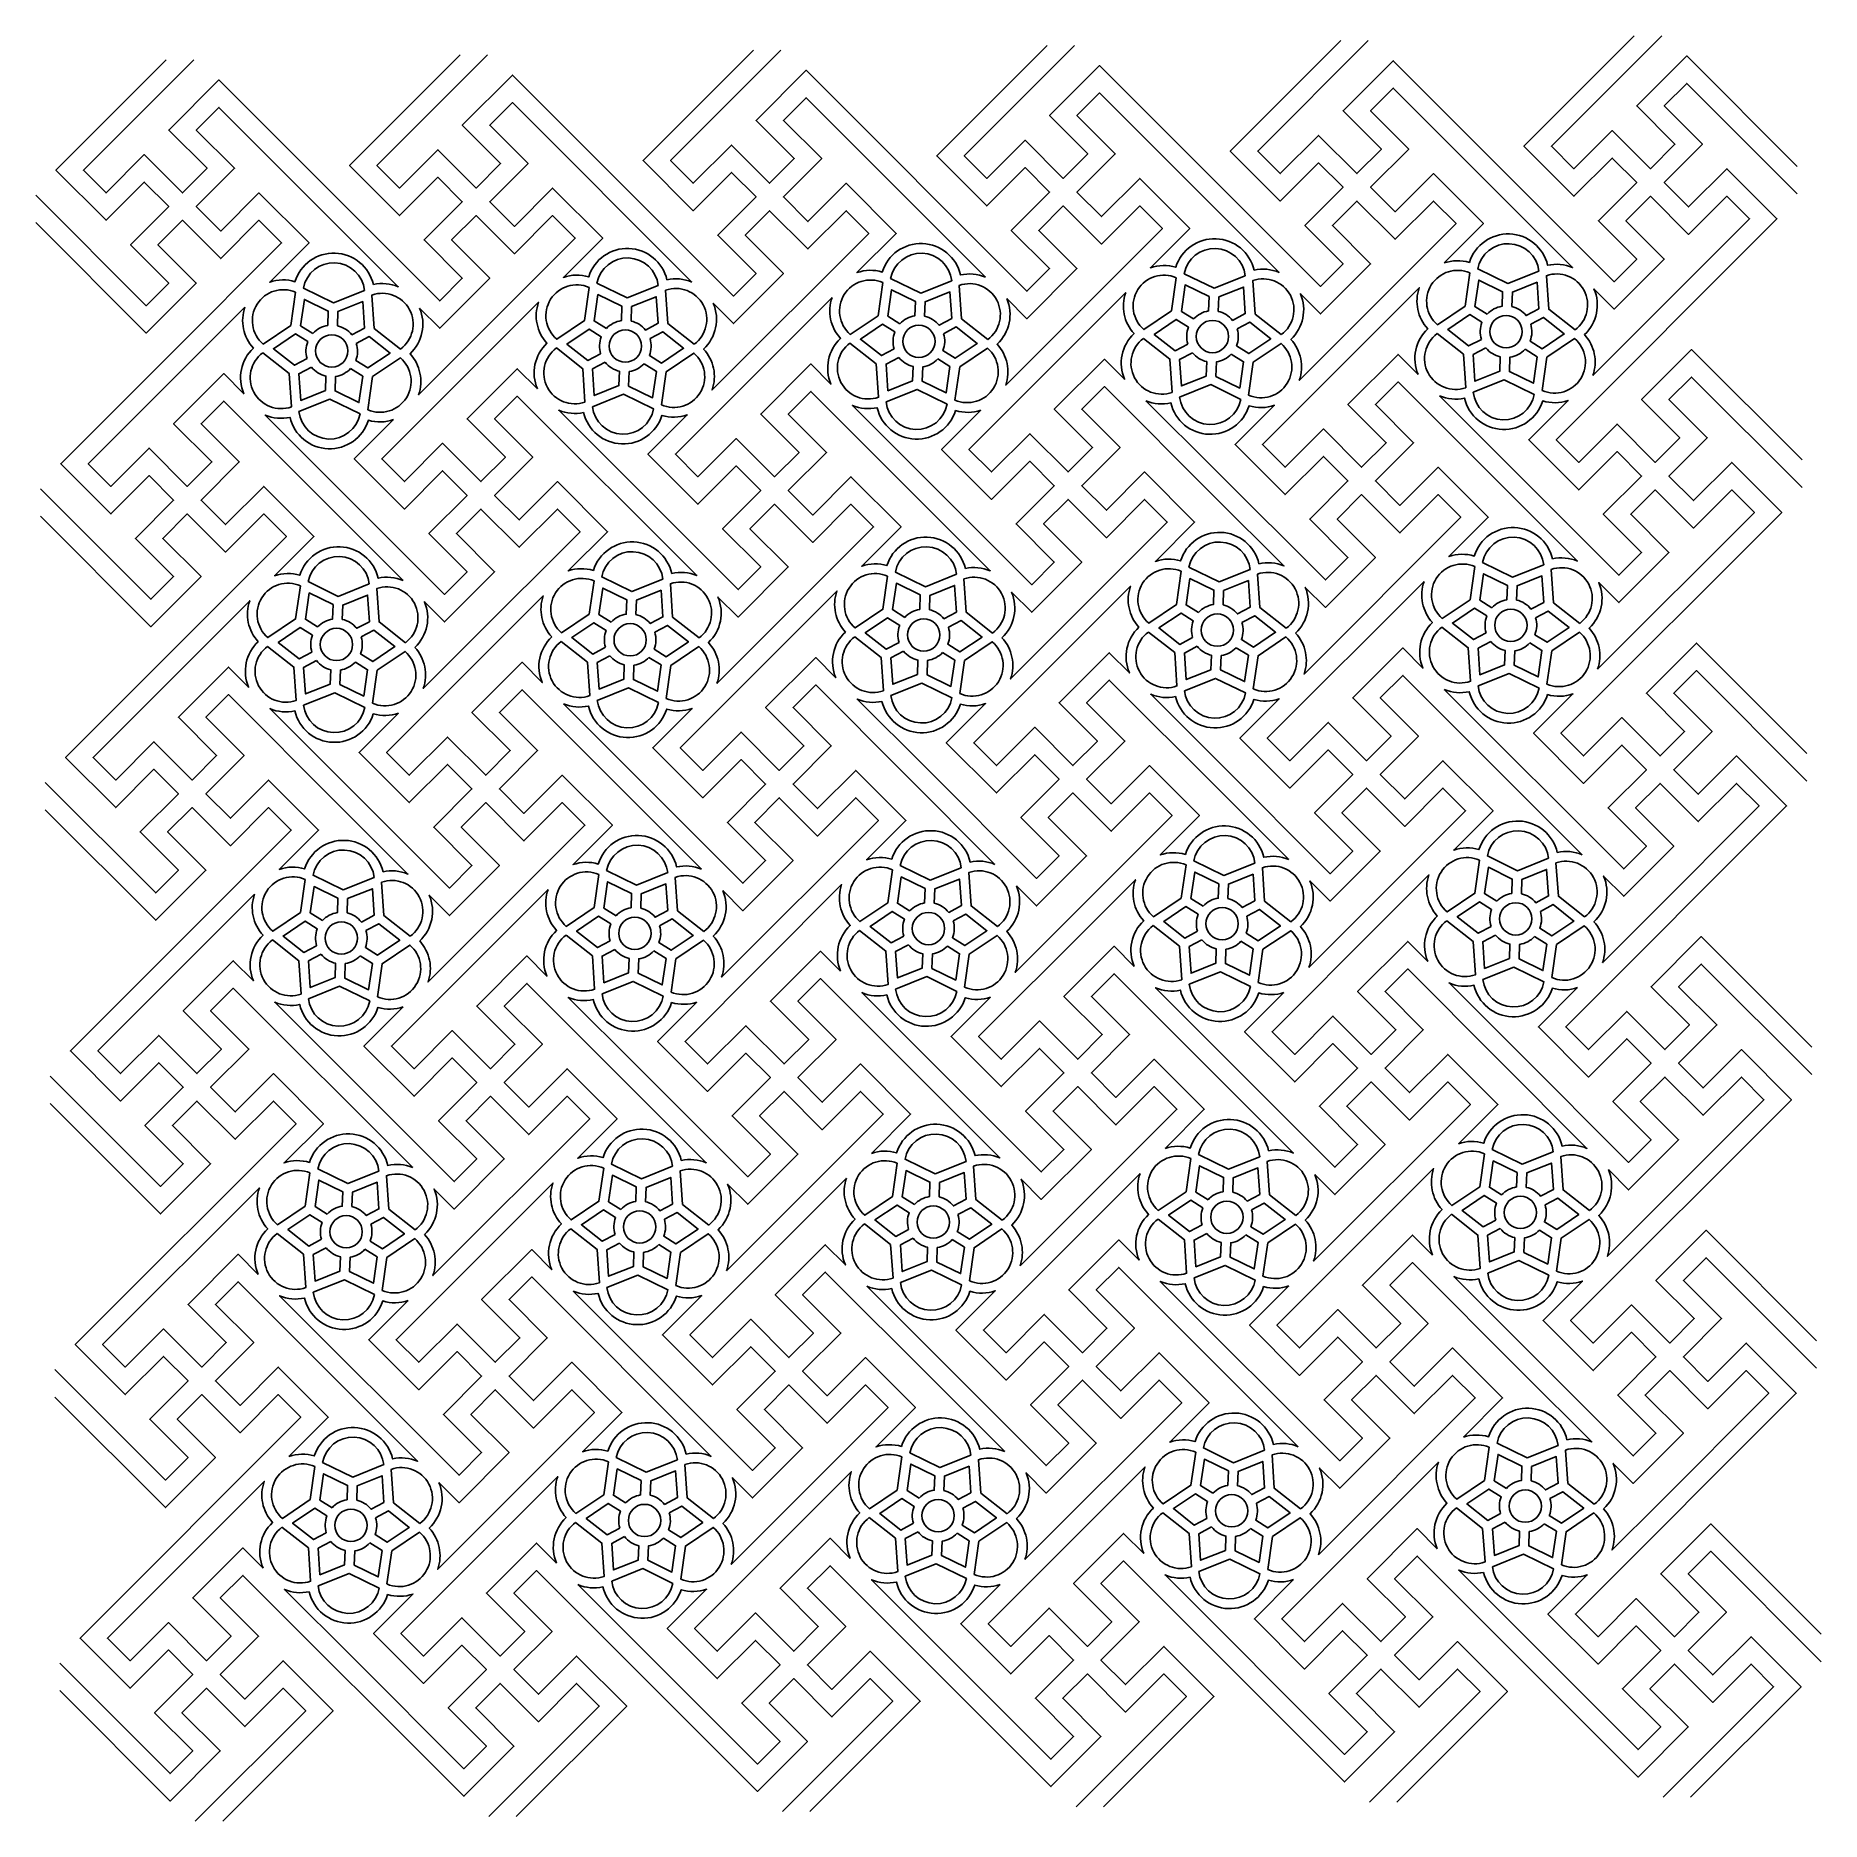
# Model space of a CAD drawing. Extents: x -10 to 131, y 120 to 260.
import ezdxf

# ---------------------------------------------------------------- set-up
doc = ezdxf.new("R2010")
doc.units = 0
doc.layers.add('LAYER_01', color=7, linetype='CONTINUOUS')

msp = doc.modelspace()

# ---------------------------------------------------------------- linework, layer by layer
at = {"layer": 'LAYER_01'}
for points in [[(92.97, 259.82), (84.29, 251.14), (88.22, 247.21), (91.23, 250.21), (93.16, 248.29), (90.15, 245.28), (93.16, 242.27), (91.38, 240.5), (74.02, 257.85), (70.09, 253.92), (73.09, 250.91), (71.16, 248.99), (68.16, 251.99), (65.15, 248.99), (63.38, 250.76), (72.05, 259.44)], [(116.04, 260.2), (107.36, 251.52), (111.3, 247.59), (114.3, 250.59), (116.23, 248.66), (113.22, 245.66), (116.23, 242.65), (114.45, 240.87), (97.09, 258.23), (93.16, 254.3), (96.16, 251.29), (94.24, 249.36), (91.23, 252.37), (88.22, 249.36), (86.45, 251.14), (95.13, 259.82)], [(128.84, 249.93), (120.16, 258.61), (116.23, 254.68), (119.23, 251.67), (117.31, 249.74), (114.3, 252.75), (111.3, 249.74), (109.52, 251.52), (118.2, 260.2)], [(0.68, 258.31), (-8, 249.63), (-4.06, 245.7), (-1.05, 248.7), (0.87, 246.77), (-2.13, 243.77), (0.87, 240.76), (-0.91, 238.98), (-9.58, 247.66)], [(23.76, 258.69), (15.08, 250.01), (19.01, 246.07), (22.02, 249.08), (23.94, 247.15), (20.94, 244.15), (23.94, 241.14), (22.17, 239.36), (4.81, 256.72), (0.87, 252.79), (3.88, 249.78), (1.95, 247.85), (-1.05, 250.86), (-4.06, 247.85), (-5.84, 249.63), (2.84, 258.31)], [(46.83, 259.07), (38.15, 250.39), (42.08, 246.45), (45.09, 249.46), (47.02, 247.53), (44.01, 244.52), (47.02, 241.52), (45.24, 239.74), (36.56, 248.42), (27.88, 257.1), (23.94, 253.16), (26.95, 250.16), (25.02, 248.23), (22.02, 251.24), (19.01, 248.23), (17.23, 250.01), (25.91, 258.69)], [(69.9, 259.44), (61.22, 250.76), (65.15, 246.83), (68.16, 249.84), (70.09, 247.91), (67.08, 244.9), (70.09, 241.9), (68.31, 240.12), (50.95, 257.48), (47.02, 253.54), (50.02, 250.54), (48.09, 248.61), (45.09, 251.61), (42.08, 248.61), (40.3, 250.39), (48.98, 259.07)], [(129.22, 226.86), (120.54, 235.54), (116.61, 231.6), (119.61, 228.6), (117.69, 226.67), (114.68, 229.68), (111.67, 226.67), (109.9, 228.45), (127.25, 245.81), (123.32, 249.74), (120.31, 246.74), (118.39, 248.66), (121.39, 251.67), (118.39, 254.68), (120.16, 256.45), (128.84, 247.78)], [(-9.58, 245.51), (-0.91, 236.83), (3.03, 240.76), (0.02, 243.77), (1.95, 245.7), (4.96, 242.69), (7.96, 245.7), (9.74, 243.92), (1.06, 235.24), (-7.62, 226.56), (-3.68, 222.62), (-0.68, 225.63), (1.25, 223.7), (-1.75, 220.7), (1.25, 217.69), (-0.53, 215.91), (-9.21, 224.59)], [(129.6, 203.79), (120.92, 212.47), (116.99, 208.53), (119.99, 205.53), (118.06, 203.6), (115.06, 206.61), (112.05, 203.6), (110.27, 205.38), (127.63, 222.74), (123.7, 226.67), (120.69, 223.67), (118.76, 225.59), (121.77, 228.6), (118.76, 231.6), (120.54, 233.38), (129.22, 224.7)], [(-9.21, 222.44), (-0.53, 213.76), (3.41, 217.69), (0.4, 220.7), (2.33, 222.62), (5.34, 219.62), (8.34, 222.62), (10.12, 220.85), (-7.24, 203.49), (-3.3, 199.55), (-0.3, 202.56), (1.63, 200.63), (-1.38, 197.63), (1.63, 194.62), (-0.15, 192.84), (-8.83, 201.52)], [(129.98, 180.72), (121.3, 189.4), (117.36, 185.46), (120.37, 182.46), (118.44, 180.53), (115.44, 183.53), (112.43, 180.53), (110.65, 182.31), (128.01, 199.67), (124.08, 203.6), (121.07, 200.59), (119.14, 202.52), (122.15, 205.53), (119.14, 208.53), (120.92, 210.31), (129.6, 201.63)], [(-8.83, 199.36), (-0.15, 190.69), (3.79, 194.62), (0.78, 197.63), (2.71, 199.55), (5.71, 196.55), (8.72, 199.55), (10.5, 197.78), (1.82, 189.1), (-6.86, 180.42), (-2.93, 176.48), (0.08, 179.49), (2.01, 177.56), (-1, 174.55), (2.01, 171.55), (0.23, 169.77), (-8.45, 178.45)], [(130.36, 157.65), (121.68, 166.33), (117.74, 162.39), (120.75, 159.39), (118.82, 157.46), (115.81, 160.46), (112.81, 157.46), (111.03, 159.24), (128.39, 176.59), (124.45, 180.53), (121.45, 177.52), (119.52, 179.45), (122.53, 182.46), (119.52, 185.46), (121.3, 187.24), (129.98, 178.56)], [(-8.45, 176.29), (0.23, 167.61), (4.16, 171.55), (1.16, 174.55), (3.09, 176.48), (6.09, 173.48), (9.1, 176.48), (10.88, 174.7), (-6.48, 157.35), (-2.55, 153.41), (0.46, 156.42), (2.39, 154.49), (-0.62, 151.48), (2.39, 148.48), (0.61, 146.7), (-8.07, 155.38)], [(130.73, 134.58), (122.05, 143.25), (118.12, 139.32), (121.12, 136.31), (119.2, 134.39), (116.19, 137.39), (113.19, 134.39), (111.41, 136.16), (128.77, 153.52), (124.83, 157.46), (121.83, 154.45), (119.9, 156.38), (122.9, 159.39), (119.9, 162.39), (121.68, 164.17), (130.36, 155.49)], [(-8.07, 153.22), (0.61, 144.54), (4.54, 148.48), (1.54, 151.48), (3.46, 153.41), (6.47, 150.41), (9.47, 153.41), (11.25, 151.63), (-6.1, 134.27), (-2.17, 130.34), (0.84, 133.35), (2.76, 131.42), (-0.24, 128.41), (2.76, 125.41), (0.98, 123.63), (-7.69, 132.31)], [(74.32, 121.02), (83, 129.7), (79.07, 133.63), (76.06, 130.62), (74.13, 132.55), (77.14, 135.56), (74.13, 138.56), (75.91, 140.34), (93.27, 122.98), (97.2, 126.92), (94.2, 129.92), (96.13, 131.85), (99.13, 128.85), (102.14, 131.85), (103.92, 130.07), (95.24, 121.39)], [(97.39, 121.39), (106.07, 130.07), (102.14, 134.01), (99.13, 131), (97.2, 132.93), (100.21, 135.94), (97.2, 138.94), (98.98, 140.72), (116.34, 123.36), (120.28, 127.3), (117.27, 130.3), (119.2, 132.23), (122.2, 129.22), (125.21, 132.23), (126.99, 130.45), (118.31, 121.77)], [(120.46, 121.77), (129.14, 130.45), (125.21, 134.39), (122.2, 131.38), (120.28, 133.31), (123.28, 136.31), (120.28, 139.32), (122.05, 141.1), (130.73, 132.42)], [(5.11, 119.88), (13.79, 128.56), (9.85, 132.5), (6.85, 129.49), (4.92, 131.42), (7.93, 134.42), (4.92, 137.43), (6.7, 139.21), (24.06, 121.85), (27.99, 125.78), (24.99, 128.79), (26.91, 130.72), (29.92, 127.71), (32.92, 130.72), (34.7, 128.94), (26.02, 120.26)], [(28.18, 120.26), (36.86, 128.94), (32.92, 132.87), (29.92, 129.87), (27.99, 131.8), (31, 134.8), (27.99, 137.81), (29.77, 139.59), (47.13, 122.23), (51.06, 126.16), (48.06, 129.17), (49.98, 131.1), (52.99, 128.09), (56, 131.1), (57.77, 129.32), (49.09, 120.64)], [(51.25, 120.64), (59.93, 129.32), (56, 133.25), (52.99, 130.25), (51.06, 132.17), (54.07, 135.18), (51.06, 138.19), (52.84, 139.96), (70.2, 122.61), (74.13, 126.54), (71.13, 129.55), (73.06, 131.47), (76.06, 128.47), (79.07, 131.47), (80.84, 129.7), (72.17, 121.02)], [(-7.69, 130.15), (0.98, 121.47), (4.92, 125.41), (1.91, 128.41), (3.84, 130.34), (6.85, 127.33), (9.85, 130.34), (11.63, 128.56), (2.95, 119.88)]]:
    msp.add_lwpolyline(points, dxfattribs=at)
for points in [[(86.16, 241.78, 0.764198), (80.01, 242.01, 0.159469), (78.02, 241.96), (81.11, 245.05), (77.18, 248.99), (74.17, 245.98), (72.24, 247.91), (75.25, 250.91), (72.24, 253.92), (74.02, 255.7), (88.12, 241.6, 0.157699)], [(101.09, 242.34), (104.18, 245.43), (100.25, 249.36), (97.24, 246.36), (95.31, 248.29), (98.32, 251.29), (95.31, 254.3), (97.09, 256.08), (105.77, 247.4), (111.19, 241.98, 0.157699), (109.23, 242.16, 0.764198), (103.08, 242.38, 0.159469)], [(16.95, 240.65, 0.764198), (10.79, 240.87, 0.159469), (8.81, 240.83), (11.9, 243.92), (7.96, 247.85), (4.96, 244.85), (3.03, 246.77), (6.04, 249.78), (3.03, 252.79), (4.81, 254.56), (18.91, 240.47, 0.157699)], [(41.98, 240.84, 0.157699), (40.02, 241.02, 0.764198), (33.87, 241.25, 0.159469), (31.88, 241.21), (34.97, 244.3), (31.03, 248.23), (28.03, 245.22), (26.1, 247.15), (29.11, 250.16), (26.1, 253.16), (27.88, 254.94)], [(65.05, 241.22, 0.157699), (63.09, 241.4, 0.764198), (56.94, 241.63, 0.159469), (54.95, 241.58), (58.04, 244.67), (54.11, 248.61), (51.1, 245.6), (49.17, 247.53), (52.18, 250.54), (49.17, 253.54), (50.95, 255.32)], [(89.71, 233.11, 0.277496), (89.05, 236.34, 0.315552), (89.8, 239.92), (91.38, 238.34), (95.31, 242.27), (92.31, 245.28), (94.24, 247.21), (97.24, 244.2), (100.25, 247.21), (102.03, 245.43), (93.35, 236.75)], [(112.78, 233.49, 0.277496), (112.12, 236.71, 0.315552), (112.87, 240.3), (114.45, 238.72), (118.39, 242.65), (115.38, 245.66), (117.31, 247.59), (120.31, 244.58), (123.32, 247.59), (125.1, 245.81)], [(20.58, 238.79), (22.17, 237.21), (26.1, 241.14), (23.1, 244.15), (25.02, 246.07), (28.03, 243.07), (31.03, 246.07), (32.81, 244.3), (24.13, 235.62), (20.5, 231.98, 0.277496), (19.83, 235.2, 0.315552)], [(43.66, 239.17), (45.24, 237.58), (49.17, 241.52), (46.17, 244.52), (48.09, 246.45), (51.1, 243.45), (54.11, 246.45), (55.88, 244.67), (43.57, 232.36, 0.277496), (42.9, 235.58, 0.315552)], [(66.73, 239.54), (68.31, 237.96), (72.24, 241.9), (69.24, 244.9), (71.16, 246.83), (74.17, 243.82), (77.18, 246.83), (78.95, 245.05), (70.28, 236.37), (66.64, 232.74, 0.277496), (65.97, 235.96, 0.315552)], [(62.4, 240.95, 0.861723), (57.6, 241.12), (59.96, 239.97)], [(85.47, 241.33, 0.861723), (80.67, 241.5), (83.03, 240.35)], [(108.54, 241.7, 0.861723), (103.74, 241.88), (106.1, 240.73)], [(16.26, 240.19, 0.861723), (11.45, 240.37), (13.81, 239.21)], [(39.33, 240.57, 0.861723), (34.52, 240.75), (36.89, 239.59)], [(80.05, 241.18, 0.861723), (77.5, 237.11), (79.68, 238.58)], [(103.12, 241.56, 0.861723), (100.57, 237.48), (102.75, 238.95)], [(111.38, 237.09, 0.861723), (109.13, 241.34), (109.31, 238.71)], [(10.84, 240.04, 0.861723), (8.29, 235.97), (10.47, 237.44)], [(19.09, 235.58, 0.861723), (16.84, 239.82), (17.02, 237.2)], [(33.91, 240.42, 0.861723), (31.36, 236.35), (33.54, 237.82)], [(42.16, 235.95, 0.861723), (39.91, 240.2), (40.1, 237.58)], [(56.98, 240.8, 0.861723), (54.43, 236.73), (56.61, 238.2)], [(58.33, 237.57), (57.38, 238.17), (57.67, 240.24), (59.55, 239.32), (59.51, 238.19, 0.168823)], [(60.27, 238.16, -0.168823), (61.4, 237.45), (62.4, 237.98), (62.26, 240.07), (60.31, 239.29)], [(65.23, 236.33, 0.861723), (62.99, 240.58), (63.17, 237.96)], [(76.07, 240.01, 0.277496), (76.73, 236.79, 0.315552), (75.98, 233.2), (74.4, 234.78), (70.46, 230.85), (73.47, 227.84), (71.54, 225.92), (68.54, 228.92), (65.53, 225.92), (63.75, 227.69)], [(81.4, 237.94), (80.45, 238.54), (80.74, 240.62), (82.62, 239.7), (82.58, 238.57, 0.168823)], [(83.34, 238.54, -0.168823), (84.47, 237.83), (85.47, 238.36), (85.33, 240.45), (83.39, 239.67)], [(88.3, 236.71, 0.861723), (86.06, 240.96), (86.24, 238.33)], [(99.05, 233.58), (97.47, 235.16), (93.54, 231.23), (96.54, 228.22), (94.61, 226.29), (91.61, 229.3), (88.6, 226.29), (86.82, 228.07), (95.5, 236.75), (99.14, 240.39, 0.277496), (99.81, 237.17, 0.315552)], [(104.48, 238.32), (103.52, 238.92), (103.81, 240.99), (105.69, 240.08), (105.65, 238.94, 0.168823)], [(106.41, 238.92, -0.168823), (107.54, 238.21), (108.54, 238.74), (108.4, 240.83), (106.46, 240.05)], [(6.86, 238.88, 0.277496), (7.52, 235.65, 0.315552), (6.77, 232.07), (5.19, 233.65), (1.25, 229.71), (4.26, 226.71), (2.33, 224.78), (-0.68, 227.79), (-3.68, 224.78), (-5.46, 226.56)], [(12.19, 236.81), (11.23, 237.41), (11.53, 239.48), (13.41, 238.56), (13.37, 237.43, 0.168823)], [(14.13, 237.4, -0.168823), (15.26, 236.7), (16.26, 237.23), (16.11, 239.31), (14.17, 238.54)], [(29.84, 232.45), (28.26, 234.03), (24.32, 230.09), (27.33, 227.09), (25.4, 225.16), (22.39, 228.17), (19.39, 225.16), (17.61, 226.94), (29.93, 239.25, 0.277496), (30.59, 236.03, 0.315552)], [(35.26, 237.19), (34.3, 237.79), (34.6, 239.86), (36.48, 238.94), (36.44, 237.81, 0.168823)], [(37.2, 237.78, -0.168823), (38.33, 237.07), (39.33, 237.6), (39.18, 239.69), (37.24, 238.91)], [(53, 239.63, 0.277496), (53.66, 236.41, 0.315552), (52.91, 232.82), (51.33, 234.41), (47.39, 230.47), (50.4, 227.46), (48.47, 225.54), (45.47, 228.54), (42.46, 225.54), (40.68, 227.32)], [(34.81, 235.21, -0.168823), (34.86, 236.54), (33.9, 237.14), (32.16, 235.97), (33.81, 234.68)], [(57.88, 235.59, -0.168823), (57.93, 236.92), (56.97, 237.52), (55.23, 236.35), (56.88, 235.06)], [(61.76, 236.78, -0.168823), (61.71, 235.45), (62.67, 234.85), (64.4, 236.02), (62.76, 237.31)], [(80.95, 235.97, -0.168823), (81, 237.3), (80.04, 237.9), (78.31, 236.73), (79.95, 235.44)], [(84.83, 237.16, -0.168823), (84.78, 235.83), (85.74, 235.22), (87.47, 236.39), (85.83, 237.69)], [(104.02, 236.34, -0.168823), (104.07, 237.68), (103.11, 238.28), (101.38, 237.11), (103.02, 235.82)], [(107.9, 237.53, -0.168823), (107.85, 236.2), (108.81, 235.6), (110.54, 236.77), (108.9, 238.06)], [(11.74, 234.83, -0.168823), (11.79, 236.16), (10.83, 236.76), (9.09, 235.6), (10.74, 234.3)], [(15.61, 236.02, -0.168823), (15.57, 234.69), (16.52, 234.09), (18.26, 235.26), (16.61, 236.55)], [(38.69, 236.4, -0.168823), (38.64, 235.07), (39.6, 234.47), (41.33, 235.64), (39.69, 236.93)], [(54.4, 236.04, 0.861723), (56.65, 231.79), (56.47, 234.41)], [(77.47, 236.41, 0.861723), (79.72, 232.17), (79.54, 234.79)], [(85.73, 231.95, 0.861723), (88.28, 236.02), (86.1, 234.55)], [(100.55, 236.79, 0.861723), (102.79, 232.54), (102.61, 235.17)], [(108.8, 232.32, 0.861723), (111.35, 236.4), (109.17, 234.93)], [(8.26, 235.28, 0.861723), (10.51, 231.03), (10.33, 233.66)], [(16.51, 230.81, 0.861723), (19.07, 234.88), (16.89, 233.41)], [(31.33, 235.66, 0.861723), (33.58, 231.41), (33.4, 234.03)], [(35.17, 234.54), (34.17, 234.01), (34.31, 231.92), (36.25, 232.7), (36.29, 233.83, -0.168823)], [(38.23, 234.42), (39.19, 233.82), (38.89, 231.75), (37.01, 232.67), (37.06, 233.8, 0.168823)], [(39.58, 231.19, 0.861723), (42.14, 235.26), (39.96, 233.79)], [(58.24, 234.91), (57.24, 234.39), (57.38, 232.3), (59.32, 233.08), (59.36, 234.21, -0.168823)], [(61.3, 234.8), (62.26, 234.2), (61.96, 232.13), (60.08, 233.05), (60.13, 234.18, 0.168823)], [(62.65, 231.57, 0.861723), (65.21, 235.64), (63.03, 234.17)], [(81.31, 235.29), (80.31, 234.76), (80.45, 232.68), (82.39, 233.45), (82.44, 234.59, -0.168823)], [(84.37, 235.18), (85.33, 234.58), (85.04, 232.51), (83.16, 233.43), (83.2, 234.56, 0.168823)], [(104.38, 235.67), (103.38, 235.14), (103.52, 233.05), (105.47, 233.83), (105.51, 234.96, -0.168823)], [(107.45, 235.56), (108.4, 234.96), (108.11, 232.89), (106.23, 233.8), (106.27, 234.94, 0.168823)], [(12.09, 234.16), (11.09, 233.63), (11.24, 231.54), (13.18, 232.32), (13.22, 233.45, -0.168823)], [(15.16, 234.05), (16.12, 233.44), (15.82, 231.37), (13.94, 232.29), (13.98, 233.42, 0.168823)], [(109.61, 219.09, 0.764198), (103.46, 219.31, 0.159469), (101.47, 219.27), (104.56, 222.36), (100.63, 226.29), (97.62, 223.29), (95.69, 225.22), (98.7, 228.22), (95.69, 231.23), (97.47, 233), (111.57, 218.91, 0.157699)], [(103.38, 232.18, 0.861723), (108.18, 232), (105.82, 233.15)], [(11.1, 230.66, 0.861723), (15.9, 230.49), (13.54, 231.64)], [(40.4, 217.95, 0.764198), (34.24, 218.18, 0.159469), (32.26, 218.14), (35.35, 221.22), (31.41, 225.16), (28.41, 222.15), (26.48, 224.08), (29.48, 227.09), (26.48, 230.09), (28.26, 231.87), (42.36, 217.77, 0.157699)], [(34.17, 231.04, 0.861723), (38.97, 230.87), (36.61, 232.02)], [(63.47, 218.33, 0.764198), (57.31, 218.56, 0.159469), (55.33, 218.51), (58.42, 221.6), (54.48, 225.54), (51.48, 222.53), (49.55, 224.46), (52.56, 227.46), (49.55, 230.47), (51.33, 232.25), (65.43, 218.15, 0.157699)], [(57.24, 231.42, 0.861723), (62.04, 231.24), (59.68, 232.4)], [(86.54, 218.71, 0.764198), (80.39, 218.93, 0.159469), (78.4, 218.89), (81.49, 221.98), (77.55, 225.92), (74.55, 222.91), (72.62, 224.84), (75.63, 227.84), (72.62, 230.85), (74.4, 232.63), (83.08, 223.95), (88.5, 218.53, 0.157699)], [(80.31, 231.8, 0.861723), (85.11, 231.62), (82.75, 232.78)], [(100.73, 231.9, 0.157699), (102.69, 231.72, 0.764198), (108.84, 231.5, 0.159469), (110.83, 231.54), (107.74, 228.45), (111.67, 224.51), (114.68, 227.52), (116.61, 225.59), (113.6, 222.59), (116.61, 219.58), (114.83, 217.8), (106.15, 226.48)], [(19.28, 217.39, 0.157699), (17.33, 217.57, 0.764198), (11.17, 217.8, 0.159469), (9.19, 217.76), (12.28, 220.85), (8.34, 224.78), (5.34, 221.78), (3.41, 223.7), (6.41, 226.71), (3.41, 229.71), (5.19, 231.49)], [(18.54, 230.03), (15.45, 226.94), (19.39, 223), (22.39, 226.01), (24.32, 224.08), (21.32, 221.08), (24.32, 218.07), (22.54, 216.29), (13.86, 224.97), (8.45, 230.39, 0.157699), (10.4, 230.21, 0.764198), (16.56, 229.98, 0.159469)], [(33.47, 230.59, 0.764198), (39.63, 230.36, 0.159469), (41.61, 230.4), (38.53, 227.32), (42.46, 223.38), (45.47, 226.39), (47.39, 224.46), (44.39, 221.45), (47.39, 218.45), (45.62, 216.67), (36.94, 225.35), (31.52, 230.77, 0.157699)], [(64.69, 230.78), (61.6, 227.69), (65.53, 223.76), (68.54, 226.76), (70.46, 224.84), (67.46, 221.83), (70.46, 218.83), (68.69, 217.05), (54.59, 231.15, 0.157699), (56.54, 230.97, 0.764198), (62.7, 230.74, 0.159469)], [(77.66, 231.52, 0.157699), (79.62, 231.34, 0.764198), (85.77, 231.12, 0.159469), (87.76, 231.16), (84.67, 228.07), (88.6, 224.14), (91.61, 227.14), (93.54, 225.22), (90.53, 222.21), (93.54, 219.2), (91.76, 217.43), (83.08, 226.1)], [(113.16, 210.42, 0.277496), (112.49, 213.64, 0.315552), (113.25, 217.23), (114.83, 215.65), (118.76, 219.58), (115.76, 222.59), (117.69, 224.51), (120.69, 221.51), (123.7, 224.51), (125.48, 222.74)], [(43.95, 209.29, 0.277496), (43.28, 212.51, 0.315552), (44.03, 216.09), (45.62, 214.51), (49.55, 218.45), (46.54, 221.45), (48.47, 223.38), (51.48, 220.38), (54.48, 223.38), (56.26, 221.6)], [(66.35, 212.89, 0.315552), (67.1, 216.47), (68.69, 214.89), (72.62, 218.83), (69.62, 221.83), (71.54, 223.76), (74.55, 220.75), (77.55, 223.76), (79.33, 221.98), (67.02, 209.66, 0.277496)], [(89.42, 213.26, 0.315552), (90.18, 216.85), (91.76, 215.27), (95.69, 219.2), (92.69, 222.21), (94.61, 224.14), (97.62, 221.13), (100.63, 224.14), (102.4, 222.36), (90.09, 210.04, 0.277496)], [(20.21, 212.13, 0.315552), (20.96, 215.72), (22.54, 214.13), (26.48, 218.07), (23.47, 221.08), (25.4, 223), (28.41, 220), (31.41, 223), (33.19, 221.22), (24.51, 212.55), (20.87, 208.91, 0.277496)], [(85.85, 218.25, 0.861723), (81.04, 218.43), (83.41, 217.28)], [(108.92, 218.63, 0.861723), (104.12, 218.81), (106.48, 217.65)], [(16.63, 217.12, 0.861723), (11.83, 217.3), (14.19, 216.14)], [(39.7, 217.5, 0.861723), (34.9, 217.67), (37.26, 216.52)], [(62.78, 217.88, 0.861723), (57.97, 218.05), (60.34, 216.9)], [(34.29, 217.35, 0.861723), (31.74, 213.28), (33.92, 214.75)], [(57.36, 217.73, 0.861723), (54.81, 213.66), (56.99, 215.13)], [(65.61, 213.26, 0.861723), (63.36, 217.51), (63.54, 214.89)], [(80.43, 218.11, 0.861723), (77.88, 214.04), (80.06, 215.5)], [(81.78, 214.87), (80.82, 215.47), (81.12, 217.54), (83, 216.63), (82.96, 215.5, 0.168823)], [(88.68, 213.64, 0.861723), (86.43, 217.89), (86.62, 215.26)], [(103.5, 218.48, 0.861723), (100.95, 214.41), (103.13, 215.88)], [(104.85, 215.25), (103.9, 215.85), (104.19, 217.92), (106.07, 217), (106.03, 215.87, 0.168823)], [(106.79, 215.85, -0.168823), (107.92, 215.14), (108.92, 215.67), (108.78, 217.75), (106.83, 216.98)], [(111.75, 214.02, 0.861723), (109.51, 218.26), (109.69, 215.64)], [(11.22, 216.97, 0.861723), (8.66, 212.9), (10.84, 214.37)], [(12.57, 213.74), (11.61, 214.34), (11.91, 216.41), (13.79, 215.49), (13.75, 214.36, 0.168823)], [(14.51, 214.33, -0.168823), (15.64, 213.63), (16.64, 214.15), (16.49, 216.24), (14.55, 215.46)], [(19.47, 212.5, 0.861723), (17.22, 216.75), (17.4, 214.13)], [(30.97, 212.96, 0.315552), (30.22, 209.37), (28.64, 210.96), (24.7, 207.02), (27.71, 204.02), (25.78, 202.09), (22.77, 205.09), (19.77, 202.09), (17.99, 203.87), (30.3, 216.18, 0.277496)], [(35.64, 214.12), (34.68, 214.72), (34.98, 216.79), (36.86, 215.87), (36.82, 214.74, 0.168823)], [(37.58, 214.71, -0.168823), (38.71, 214), (39.71, 214.53), (39.56, 216.62), (37.62, 215.84)], [(42.54, 212.88, 0.861723), (40.29, 217.13), (40.47, 214.51)], [(53.29, 209.75), (51.71, 211.33), (47.77, 207.4), (50.78, 204.39), (48.85, 202.47), (45.84, 205.47), (42.84, 202.47), (41.06, 204.24), (49.74, 212.92), (53.38, 216.56, 0.277496), (54.04, 213.34, 0.315552)], [(58.71, 214.49), (57.75, 215.1), (58.05, 217.17), (59.93, 216.25), (59.89, 215.12, 0.168823)], [(60.65, 215.09, -0.168823), (61.78, 214.38), (62.78, 214.91), (62.63, 217), (60.69, 216.22)], [(77.11, 213.72, 0.315552), (76.36, 210.13), (74.78, 211.71), (70.84, 207.78), (73.85, 204.77), (71.92, 202.84), (68.92, 205.85), (65.91, 202.84), (64.13, 204.62), (76.45, 216.94, 0.277496)], [(83.72, 215.47, -0.168823), (84.85, 214.76), (85.85, 215.29), (85.71, 217.38), (83.76, 216.6)], [(99.52, 217.32, 0.277496), (100.18, 214.09, 0.315552), (99.43, 210.51), (97.85, 212.09), (93.91, 208.16), (96.92, 205.15), (94.99, 203.22), (91.99, 206.23), (88.98, 203.22), (87.2, 205)], [(7.9, 212.58, 0.315552), (7.15, 209), (5.56, 210.58), (1.63, 206.64), (4.63, 203.64), (2.71, 201.71), (-0.3, 204.72), (-3.3, 201.71), (-5.08, 203.49), (7.23, 215.8, 0.277496)], [(81.33, 212.9, -0.168823), (81.38, 214.23), (80.42, 214.83), (78.68, 213.66), (80.33, 212.37)], [(104.4, 213.27, -0.168823), (104.45, 214.6), (103.49, 215.21), (101.75, 214.04), (103.4, 212.74)], [(108.28, 214.46, -0.168823), (108.23, 213.13), (109.19, 212.53), (110.92, 213.7), (109.28, 214.99)], [(12.12, 211.76, -0.168823), (12.16, 213.09), (11.21, 213.69), (9.47, 212.52), (11.12, 211.23)], [(15.99, 212.95, -0.168823), (15.94, 211.62), (16.9, 211.02), (18.64, 212.19), (16.99, 213.48)], [(35.19, 212.14, -0.168823), (35.24, 213.47), (34.28, 214.07), (32.54, 212.9), (34.19, 211.61)], [(39.06, 213.33, -0.168823), (39.02, 212), (39.97, 211.4), (41.71, 212.57), (40.06, 213.86)], [(58.26, 212.52, -0.168823), (58.31, 213.85), (57.35, 214.45), (55.61, 213.28), (57.26, 211.99)], [(62.14, 213.71, -0.168823), (62.09, 212.38), (63.04, 211.78), (64.78, 212.94), (63.14, 214.24)], [(77.85, 213.34, 0.861723), (80.1, 209.1), (79.92, 211.72)], [(85.21, 214.09, -0.168823), (85.16, 212.75), (86.12, 212.15), (87.85, 213.32), (86.21, 214.62)], [(100.92, 213.72, 0.861723), (103.17, 209.47), (102.99, 212.1)], [(109.17, 209.25, 0.861723), (111.73, 213.32), (109.55, 211.86)], [(8.64, 212.21, 0.861723), (10.89, 207.96), (10.71, 210.58)], [(31.71, 212.59, 0.861723), (33.96, 208.34), (33.78, 210.96)], [(39.96, 208.12, 0.861723), (42.52, 212.19), (40.33, 210.72)], [(54.78, 212.96, 0.861723), (57.03, 208.72), (56.85, 211.34)], [(63.03, 208.5, 0.861723), (65.59, 212.57), (63.41, 211.1)], [(81.69, 212.22), (80.69, 211.69), (80.83, 209.6), (82.77, 210.38), (82.81, 211.51, -0.168823)], [(84.75, 212.11), (85.71, 211.51), (85.41, 209.44), (83.53, 210.36), (83.58, 211.49, 0.168823)], [(86.1, 208.87, 0.861723), (88.66, 212.95), (86.48, 211.48)], [(104.76, 212.6), (103.76, 212.07), (103.9, 209.98), (105.84, 210.76), (105.88, 211.89, -0.168823)], [(107.82, 212.49), (108.78, 211.89), (108.49, 209.81), (106.61, 210.73), (106.65, 211.86, 0.168823)], [(12.47, 211.09), (11.47, 210.56), (11.62, 208.47), (13.56, 209.25), (13.6, 210.38, -0.168823)], [(15.54, 210.98), (16.5, 210.37), (16.2, 208.3), (14.32, 209.22), (14.36, 210.35, 0.168823)], [(16.89, 207.74, 0.861723), (19.44, 211.81), (17.26, 210.34)], [(35.54, 211.47), (34.54, 210.94), (34.69, 208.85), (36.63, 209.63), (36.67, 210.76, -0.168823)], [(38.61, 211.35), (39.57, 210.75), (39.27, 208.68), (37.39, 209.6), (37.43, 210.73, 0.168823)], [(58.61, 211.84), (57.61, 211.31), (57.76, 209.23), (59.7, 210.01), (59.74, 211.14, -0.168823)], [(61.68, 211.73), (62.64, 211.13), (62.34, 209.06), (60.46, 209.98), (60.5, 211.11, 0.168823)], [(65.8, 195.08, 0.157699), (63.85, 195.26, 0.764198), (57.69, 195.49, 0.159469), (55.71, 195.44), (58.8, 198.53), (54.86, 202.47), (51.86, 199.46), (49.93, 201.39), (52.93, 204.39), (49.93, 207.4), (51.71, 209.18)], [(57.62, 208.35, 0.861723), (62.42, 208.17), (60.06, 209.33)], [(88.88, 195.46, 0.157699), (86.92, 195.64, 0.764198), (80.76, 195.86, 0.159469), (78.78, 195.82), (81.87, 198.91), (77.93, 202.84), (74.93, 199.84), (73, 201.77), (76.01, 204.77), (73, 207.78), (74.78, 209.56), (83.46, 200.88)], [(80.69, 208.73, 0.861723), (85.49, 208.55), (83.13, 209.7)], [(111.95, 195.84, 0.157699), (109.99, 196.02, 0.764198), (103.83, 196.24, 0.159469), (101.85, 196.2), (104.94, 199.29), (101, 203.22), (98, 200.22), (96.07, 202.14), (99.08, 205.15), (96.07, 208.16), (97.85, 209.93)], [(103.76, 209.1, 0.861723), (108.56, 208.93), (106.2, 210.08)], [(17.71, 194.5, 0.764198), (11.55, 194.73, 0.159469), (9.56, 194.69), (12.65, 197.78), (8.72, 201.71), (5.71, 198.7), (3.79, 200.63), (6.79, 203.64), (3.79, 206.64), (5.56, 208.42), (14.24, 199.74), (19.66, 194.32, 0.157699)], [(11.47, 207.59, 0.861723), (16.28, 207.42), (13.91, 208.57)], [(42.73, 194.7, 0.157699), (40.78, 194.88, 0.764198), (34.62, 195.11, 0.159469), (32.64, 195.06), (35.73, 198.15), (31.79, 202.09), (28.78, 199.08), (26.86, 201.01), (29.86, 204.02), (26.86, 207.02), (28.64, 208.8), (37.31, 200.12)], [(31.9, 207.7, 0.157699), (33.85, 207.52, 0.764198), (40.01, 207.29, 0.159469), (41.99, 207.33), (38.9, 204.24), (42.84, 200.31), (45.84, 203.32), (47.77, 201.39), (44.77, 198.38), (47.77, 195.38), (45.99, 193.6)], [(34.55, 207.97, 0.861723), (39.35, 207.79), (36.99, 208.95)], [(56.92, 207.89, 0.764198), (63.08, 207.67, 0.159469), (65.06, 207.71), (61.97, 204.62), (65.91, 200.69), (68.92, 203.69), (70.84, 201.77), (67.84, 198.76), (70.84, 195.75), (69.06, 193.98), (60.39, 202.66), (54.97, 208.07, 0.157699)], [(79.99, 208.27, 0.764198), (86.15, 208.05, 0.159469), (88.13, 208.09), (85.05, 205), (88.98, 201.07), (91.99, 204.07), (93.91, 202.14), (90.91, 199.14), (93.91, 196.13), (92.14, 194.35), (83.46, 203.03), (78.04, 208.45, 0.157699)], [(101.11, 208.83, 0.157699), (103.07, 208.65, 0.764198), (109.22, 208.42, 0.159469), (111.21, 208.47), (108.12, 205.38), (112.05, 201.44), (115.06, 204.45), (116.99, 202.52), (113.98, 199.52), (116.99, 196.51), (115.21, 194.73)], [(18.92, 206.96), (15.83, 203.87), (19.77, 199.93), (22.77, 202.94), (24.7, 201.01), (21.69, 198), (24.7, 195), (22.92, 193.22), (8.82, 207.32, 0.157699), (10.78, 207.14, 0.764198), (16.94, 206.91, 0.159469)], [(67.48, 193.4), (69.06, 191.82), (73, 195.75), (69.99, 198.76), (71.92, 200.69), (74.93, 197.68), (77.93, 200.69), (79.71, 198.91), (67.39, 186.59, 0.277496), (66.73, 189.82, 0.315552)], [(90.47, 186.97, 0.277496), (89.8, 190.19, 0.315552), (90.55, 193.78), (92.14, 192.2), (96.07, 196.13), (93.06, 199.14), (94.99, 201.07), (98, 198.06), (101, 201.07), (102.78, 199.29), (94.1, 190.61)], [(113.54, 187.35, 0.277496), (112.87, 190.57, 0.315552), (113.63, 194.16), (115.21, 192.58), (119.14, 196.51), (116.14, 199.52), (118.06, 201.44), (121.07, 198.44), (124.08, 201.44), (125.85, 199.67), (117.17, 190.99)], [(20.59, 189.06, 0.315552), (21.34, 192.65), (22.92, 191.06), (26.86, 195), (23.85, 198), (25.78, 199.93), (28.78, 196.93), (31.79, 199.93), (33.57, 198.15), (21.25, 185.84, 0.277496)], [(44.41, 193.02), (45.99, 191.44), (49.93, 195.38), (46.92, 198.38), (48.85, 200.31), (51.86, 197.3), (54.86, 200.31), (56.64, 198.53), (44.32, 186.22, 0.277496), (43.66, 189.44, 0.315552)], [(40.08, 194.43, 0.861723), (35.28, 194.6), (37.64, 193.45)], [(63.15, 194.81, 0.861723), (58.35, 194.98), (60.71, 193.83)], [(86.23, 195.18, 0.861723), (81.42, 195.36), (83.78, 194.21)], [(109.3, 195.56, 0.861723), (104.49, 195.74), (106.86, 194.58)], [(17.01, 194.05, 0.861723), (12.21, 194.23), (14.57, 193.07)], [(80.81, 195.04, 0.861723), (78.26, 190.96), (80.44, 192.43)], [(103.88, 195.41, 0.861723), (101.33, 191.34), (103.51, 192.81)], [(112.13, 190.95, 0.861723), (109.88, 195.19), (110.07, 192.57)], [(11.6, 193.9, 0.861723), (9.04, 189.83), (11.22, 191.3)], [(19.85, 189.43, 0.861723), (17.6, 193.68), (17.78, 191.06)], [(34.67, 194.28, 0.861723), (32.11, 190.21), (34.29, 191.68)], [(36.02, 191.04), (35.06, 191.65), (35.36, 193.72), (37.24, 192.8), (37.2, 191.67, 0.168823)], [(42.92, 189.81, 0.861723), (40.67, 194.06), (40.85, 191.44)], [(57.74, 194.66, 0.861723), (55.18, 190.59), (57.37, 192.05)], [(59.09, 191.42), (58.13, 192.02), (58.43, 194.1), (60.31, 193.18), (60.27, 192.05, 0.168823)], [(61.03, 192.02, -0.168823), (62.16, 191.31), (63.16, 191.84), (63.01, 193.93), (61.07, 193.15)], [(65.99, 190.19, 0.861723), (63.74, 194.44), (63.92, 191.81)], [(76.74, 187.06), (75.16, 188.64), (71.22, 184.71), (74.23, 181.7), (72.3, 179.77), (69.29, 182.78), (66.29, 179.77), (64.51, 181.55), (73.19, 190.23), (76.83, 193.87, 0.277496), (77.49, 190.65, 0.315552)], [(82.16, 191.8), (81.2, 192.4), (81.5, 194.47), (83.38, 193.55), (83.34, 192.42, 0.168823)], [(84.1, 192.4, -0.168823), (85.23, 191.69), (86.23, 192.22), (86.08, 194.31), (84.14, 193.53)], [(89.06, 190.57, 0.861723), (86.81, 194.81), (86.99, 192.19)], [(99.81, 187.44), (98.23, 189.02), (94.29, 185.08), (97.3, 182.08), (95.37, 180.15), (92.36, 183.16), (89.36, 180.15), (87.58, 181.93), (96.26, 190.61), (99.9, 194.25, 0.277496), (100.56, 191.02, 0.315552)], [(105.23, 192.18), (104.27, 192.78), (104.57, 194.85), (106.45, 193.93), (106.41, 192.8, 0.168823)], [(107.17, 192.77, -0.168823), (108.3, 192.07), (109.3, 192.6), (109.15, 194.68), (107.21, 193.9)], [(7.61, 192.73, 0.277496), (8.28, 189.51, 0.315552), (7.52, 185.93), (5.94, 187.51), (2.01, 183.57), (5.01, 180.57), (3.09, 178.64), (0.08, 181.64), (-2.93, 178.64), (-4.7, 180.42), (3.97, 189.1)], [(12.95, 190.67), (11.99, 191.27), (12.29, 193.34), (14.17, 192.42), (14.12, 191.29, 0.168823)], [(14.89, 191.26, -0.168823), (16.01, 190.55), (17.01, 191.08), (16.87, 193.17), (14.93, 192.39)], [(30.68, 193.11, 0.277496), (31.35, 189.89, 0.315552), (30.59, 186.3), (29.01, 187.89), (25.08, 183.95), (28.08, 180.94), (26.16, 179.02), (23.15, 182.02), (20.15, 179.02), (18.37, 180.8), (27.05, 189.47)], [(37.96, 191.64, -0.168823), (39.09, 190.93), (40.09, 191.46), (39.94, 193.55), (38, 192.77)], [(53.67, 186.68), (52.08, 188.26), (48.15, 184.33), (51.16, 181.32), (49.23, 179.4), (46.22, 182.4), (43.22, 179.4), (41.44, 181.17), (53.75, 193.49, 0.277496), (54.42, 190.27, 0.315552)], [(35.56, 189.07, -0.168823), (35.61, 190.4), (34.65, 191), (32.92, 189.83), (34.56, 188.54)], [(58.64, 189.45, -0.168823), (58.68, 190.78), (57.73, 191.38), (55.99, 190.21), (57.64, 188.92)], [(62.51, 190.64, -0.168823), (62.46, 189.31), (63.42, 188.7), (65.16, 189.87), (63.51, 191.17)], [(81.71, 189.82, -0.168823), (81.76, 191.16), (80.8, 191.76), (79.06, 190.59), (80.71, 189.29)], [(85.58, 191.01, -0.168823), (85.54, 189.68), (86.49, 189.08), (88.23, 190.25), (86.58, 191.54)], [(104.78, 190.2, -0.168823), (104.83, 191.53), (103.87, 192.13), (102.13, 190.97), (103.78, 189.67)], [(108.66, 191.39, -0.168823), (108.61, 190.06), (109.57, 189.46), (111.3, 190.63), (109.66, 191.92)], [(12.49, 188.69, -0.168823), (12.54, 190.02), (11.58, 190.62), (9.85, 189.45), (11.49, 188.16)], [(16.37, 189.88, -0.168823), (16.32, 188.55), (17.28, 187.95), (19.02, 189.12), (17.37, 190.41)], [(32.09, 189.52, 0.861723), (34.34, 185.27), (34.16, 187.89)], [(39.44, 190.26, -0.168823), (39.39, 188.93), (40.35, 188.33), (42.09, 189.5), (40.44, 190.79)], [(55.16, 189.89, 0.861723), (57.41, 185.65), (57.23, 188.27)], [(63.41, 185.43, 0.861723), (65.96, 189.5), (63.78, 188.03)], [(78.23, 190.27, 0.861723), (80.48, 186.02), (80.3, 188.65)], [(86.48, 185.8, 0.861723), (89.04, 189.87), (86.85, 188.41)], [(101.3, 190.65, 0.861723), (103.55, 186.4), (103.37, 189.02)], [(105.13, 189.53), (104.13, 189), (104.28, 186.91), (106.22, 187.69), (106.26, 188.82, -0.168823)], [(109.55, 186.18, 0.861723), (112.11, 190.25), (109.93, 188.78)], [(9.02, 189.14, 0.861723), (11.27, 184.89), (11.08, 187.51)], [(17.27, 184.67, 0.861723), (19.82, 188.74), (17.64, 187.27)], [(35.92, 188.39), (34.92, 187.87), (35.07, 185.78), (37.01, 186.56), (37.05, 187.69, -0.168823)], [(38.99, 188.28), (39.95, 187.68), (39.65, 185.61), (37.77, 186.53), (37.81, 187.66, 0.168823)], [(40.34, 185.05, 0.861723), (42.89, 189.12), (40.71, 187.65)], [(58.99, 188.77), (57.99, 188.24), (58.14, 186.16), (60.08, 186.93), (60.12, 188.06, -0.168823)], [(62.06, 188.66), (63.02, 188.06), (62.72, 185.99), (60.84, 186.91), (60.88, 188.04, 0.168823)], [(82.06, 189.15), (81.06, 188.62), (81.21, 186.53), (83.15, 187.31), (83.19, 188.44, -0.168823)], [(85.13, 189.04), (86.09, 188.44), (85.79, 186.37), (83.91, 187.28), (83.95, 188.41, 0.168823)], [(108.2, 189.42), (109.16, 188.81), (108.86, 186.74), (106.98, 187.66), (107.02, 188.79, 0.168823)], [(12.85, 188.02), (11.85, 187.49), (11.99, 185.4), (13.94, 186.18), (13.98, 187.31, -0.168823)], [(15.92, 187.9), (16.88, 187.3), (16.58, 185.23), (14.7, 186.15), (14.74, 187.28, 0.168823)], [(81.07, 185.66, 0.861723), (85.87, 185.48), (83.51, 186.63)], [(102.23, 173.13), (105.32, 176.22), (101.38, 180.15), (98.38, 177.15), (96.45, 179.07), (99.45, 182.08), (96.45, 185.08), (98.23, 186.86), (112.32, 172.76, 0.157699), (110.37, 172.94, 0.764198), (104.21, 173.17, 0.159469)], [(104.14, 186.03, 0.861723), (108.94, 185.86), (106.58, 187.01)], [(20.04, 171.25, 0.157699), (18.08, 171.43, 0.764198), (11.93, 171.66, 0.159469), (9.94, 171.62), (13.03, 174.7), (9.1, 178.64), (6.09, 175.63), (4.16, 177.56), (7.17, 180.57), (4.16, 183.57), (5.94, 185.35)], [(11.85, 184.52, 0.861723), (16.66, 184.35), (14.29, 185.5)], [(41.15, 171.81, 0.764198), (35, 172.04, 0.159469), (33.01, 171.99), (36.1, 175.08), (32.17, 179.02), (29.16, 176.01), (27.23, 177.94), (30.24, 180.94), (27.23, 183.95), (29.01, 185.73), (37.69, 177.05), (43.11, 171.63, 0.157699)], [(34.92, 184.9, 0.861723), (39.73, 184.72), (37.36, 185.88)], [(56.09, 172.37), (59.17, 175.46), (55.24, 179.4), (52.23, 176.39), (50.31, 178.32), (53.31, 181.32), (50.31, 184.33), (52.08, 186.11), (66.18, 172.01, 0.157699), (64.23, 172.19, 0.764198), (58.07, 172.41, 0.159469)], [(57.99, 185.28, 0.861723), (62.8, 185.1), (60.44, 186.26)], [(79.16, 172.75), (82.25, 175.84), (78.31, 179.77), (75.3, 176.77), (73.38, 178.69), (76.38, 181.7), (73.38, 184.71), (75.16, 186.48), (89.25, 172.39, 0.157699), (87.3, 172.57, 0.764198), (81.14, 172.79, 0.159469)], [(88.51, 185.02), (85.42, 181.93), (89.36, 177.99), (92.36, 181), (94.29, 179.07), (91.29, 176.07), (94.29, 173.06), (92.51, 171.28), (78.42, 185.38, 0.157699), (80.37, 185.2, 0.764198), (86.53, 184.98, 0.159469)], [(111.58, 185.4), (108.5, 182.31), (112.43, 178.37), (115.44, 181.38), (117.36, 179.45), (114.36, 176.45), (117.36, 173.44), (115.58, 171.66), (106.91, 180.34), (101.49, 185.76, 0.157699), (103.44, 185.58, 0.764198), (109.6, 185.35, 0.159469)], [(19.3, 183.88), (16.21, 180.8), (20.15, 176.86), (23.15, 179.87), (25.08, 177.94), (22.07, 174.93), (25.08, 171.93), (23.3, 170.15), (9.2, 184.25, 0.157699), (11.16, 184.07, 0.764198), (17.31, 183.84, 0.159469)], [(42.37, 184.26), (39.28, 181.17), (43.22, 177.24), (46.22, 180.24), (48.15, 178.32), (45.14, 175.31), (48.15, 172.31), (46.37, 170.53), (37.69, 179.21), (32.27, 184.63, 0.157699), (34.23, 184.45, 0.764198), (40.39, 184.22, 0.159469)], [(65.44, 184.64), (62.35, 181.55), (66.29, 177.62), (69.29, 180.62), (71.22, 178.69), (68.21, 175.69), (71.22, 172.68), (69.44, 170.91), (55.34, 185, 0.157699), (57.3, 184.82, 0.764198), (63.46, 184.6, 0.159469)], [(114, 171.09), (115.58, 169.5), (119.52, 173.44), (116.51, 176.45), (118.44, 178.37), (121.45, 175.37), (124.45, 178.37), (126.23, 176.59), (113.92, 164.28, 0.277496), (113.25, 167.5, 0.315552)], [(20.97, 165.99, 0.315552), (21.72, 169.57), (23.3, 167.99), (27.23, 171.93), (24.23, 174.93), (26.16, 176.86), (29.16, 173.85), (32.17, 176.86), (33.95, 175.08), (21.63, 162.77, 0.277496)], [(44.7, 163.14, 0.277496), (44.04, 166.37, 0.315552), (44.79, 169.95), (46.37, 168.37), (50.31, 172.31), (47.3, 175.31), (49.23, 177.24), (52.23, 174.23), (55.24, 177.24), (57.02, 175.46)], [(67.77, 163.52, 0.277496), (67.11, 166.74, 0.315552), (67.86, 170.33), (69.44, 168.75), (73.38, 172.68), (70.37, 175.69), (72.3, 177.62), (75.3, 174.61), (78.31, 177.62), (80.09, 175.84)], [(90.93, 170.71), (92.51, 169.13), (96.45, 173.06), (93.44, 176.07), (95.37, 177.99), (98.38, 174.99), (101.38, 177.99), (103.16, 176.22), (90.84, 163.9, 0.277496), (90.18, 167.12, 0.315552)], [(86.6, 172.11, 0.861723), (81.8, 172.29), (84.16, 171.13)], [(109.67, 172.49, 0.861723), (104.87, 172.67), (107.23, 171.51)], [(17.39, 170.98, 0.861723), (12.59, 171.15), (14.95, 170)], [(40.46, 171.36, 0.861723), (35.66, 171.53), (38.02, 170.38)], [(63.53, 171.73, 0.861723), (58.73, 171.91), (61.09, 170.76)], [(35.05, 171.21, 0.861723), (32.49, 167.14), (34.67, 168.61)], [(58.12, 171.59, 0.861723), (55.56, 167.51), (57.74, 168.98)], [(66.37, 167.12, 0.861723), (64.12, 171.37), (64.3, 168.74)], [(81.19, 171.96, 0.861723), (78.63, 167.89), (80.81, 169.36)], [(82.54, 168.73), (81.58, 169.33), (81.88, 171.4), (83.76, 170.48), (83.72, 169.35, 0.168823)], [(84.48, 169.32, -0.168823), (85.61, 168.62), (86.61, 169.15), (86.46, 171.23), (84.52, 170.46)], [(89.44, 167.5, 0.861723), (87.19, 171.74), (87.37, 169.12)], [(104.26, 172.34, 0.861723), (101.71, 168.27), (103.89, 169.74)], [(105.61, 169.11), (104.65, 169.71), (104.95, 171.78), (106.83, 170.86), (106.79, 169.73, 0.168823)], [(107.55, 169.7, -0.168823), (108.68, 169), (109.68, 169.52), (109.53, 171.61), (107.59, 170.83)], [(112.51, 167.87, 0.861723), (110.26, 172.12), (110.44, 169.5)], [(11.97, 170.83, 0.861723), (9.42, 166.76), (11.6, 168.23)], [(13.33, 167.6), (12.37, 168.2), (12.66, 170.27), (14.54, 169.35), (14.5, 168.22, 0.168823)], [(15.26, 168.19, -0.168823), (16.39, 167.48), (17.39, 168.01), (17.25, 170.1), (15.31, 169.32)], [(20.23, 166.36, 0.861723), (17.98, 170.61), (18.16, 167.99)], [(30.97, 163.23), (29.39, 164.81), (25.46, 160.88), (28.46, 157.87), (26.53, 155.95), (23.53, 158.95), (20.52, 155.95), (18.74, 157.72), (31.06, 170.04, 0.277496), (31.73, 166.82, 0.315552)], [(36.4, 167.97), (35.44, 168.57), (35.74, 170.65), (37.61, 169.73), (37.57, 168.6, 0.168823)], [(38.34, 168.57, -0.168823), (39.46, 167.86), (40.46, 168.39), (40.32, 170.48), (38.38, 169.7)], [(43.3, 166.74, 0.861723), (41.05, 170.99), (41.23, 168.36)], [(54.13, 170.42, 0.277496), (54.8, 167.2, 0.315552), (54.04, 163.61), (52.46, 165.19), (48.53, 161.26), (51.53, 158.25), (49.61, 156.32), (46.6, 159.33), (43.59, 156.32), (41.82, 158.1)], [(59.47, 168.35), (58.51, 168.95), (58.81, 171.02), (60.69, 170.11), (60.64, 168.97, 0.168823)], [(61.41, 168.95, -0.168823), (62.53, 168.24), (63.53, 168.77), (63.39, 170.86), (61.45, 170.08)], [(77.2, 170.8, 0.277496), (77.87, 167.57, 0.315552), (77.12, 163.99), (75.53, 165.57), (71.6, 161.64), (74.6, 158.63), (72.68, 156.7), (69.67, 159.71), (66.67, 156.7), (64.89, 158.48)], [(100.19, 164.37), (98.6, 165.95), (94.67, 162.01), (97.68, 159.01), (95.75, 157.08), (92.74, 160.09), (89.74, 157.08), (87.96, 158.86), (100.27, 171.17, 0.277496), (100.94, 167.95, 0.315552)], [(7.9, 162.85), (6.32, 164.44), (2.39, 160.5), (5.39, 157.5), (3.46, 155.57), (0.46, 158.57), (-2.55, 155.57), (-4.33, 157.35), (7.99, 169.66, 0.277496), (8.65, 166.44, 0.315552)], [(82.08, 166.75, -0.168823), (82.13, 168.08), (81.18, 168.69), (79.44, 167.52), (81.08, 166.22)], [(85.96, 167.94, -0.168823), (85.91, 166.61), (86.87, 166.01), (88.61, 167.18), (86.96, 168.47)], [(105.16, 167.13, -0.168823), (105.2, 168.46), (104.25, 169.06), (102.51, 167.89), (104.16, 166.6)], [(109.03, 168.32, -0.168823), (108.98, 166.99), (109.94, 166.39), (111.68, 167.56), (110.03, 168.85)], [(12.87, 165.62, -0.168823), (12.92, 166.95), (11.96, 167.55), (10.23, 166.38), (11.87, 165.09)], [(16.75, 166.81, -0.168823), (16.7, 165.48), (17.66, 164.88), (19.39, 166.05), (17.75, 167.34)], [(35.94, 166, -0.168823), (35.99, 167.33), (35.03, 167.93), (33.3, 166.76), (34.94, 165.47)], [(39.82, 167.19, -0.168823), (39.77, 165.86), (40.73, 165.26), (42.47, 166.42), (40.82, 167.72)], [(59.01, 166.38, -0.168823), (59.06, 167.71), (58.1, 168.31), (56.37, 167.14), (58.01, 165.85)], [(62.89, 167.57, -0.168823), (62.84, 166.23), (63.8, 165.63), (65.54, 166.8), (63.89, 168.09)], [(78.61, 167.2, 0.861723), (80.86, 162.95), (80.68, 165.58)], [(101.68, 167.58, 0.861723), (103.93, 163.33), (103.75, 165.95)], [(109.93, 163.11, 0.861723), (112.48, 167.18), (110.3, 165.71)], [(9.39, 166.07, 0.861723), (11.64, 161.82), (11.46, 164.44)], [(17.65, 161.6, 0.861723), (20.2, 165.67), (18.02, 164.2)], [(32.47, 166.44, 0.861723), (34.71, 162.2), (34.53, 164.82)], [(40.72, 161.98, 0.861723), (43.27, 166.05), (41.09, 164.58)], [(55.54, 166.82, 0.861723), (57.79, 162.57), (57.6, 165.2)], [(59.37, 165.7), (58.37, 165.17), (58.51, 163.08), (60.46, 163.86), (60.5, 164.99, -0.168823)], [(62.44, 165.59), (63.4, 164.99), (63.1, 162.92), (61.22, 163.83), (61.26, 164.97, 0.168823)], [(63.79, 162.35, 0.861723), (66.34, 166.43), (64.16, 164.96)], [(82.44, 166.08), (81.44, 165.55), (81.59, 163.46), (83.53, 164.24), (83.57, 165.37, -0.168823)], [(85.51, 165.97), (86.47, 165.37), (86.17, 163.29), (84.29, 164.21), (84.33, 165.34, 0.168823)], [(86.86, 162.73, 0.861723), (89.41, 166.8), (87.23, 165.33)], [(105.51, 166.46), (104.51, 165.93), (104.66, 163.84), (106.6, 164.62), (106.64, 165.75, -0.168823)], [(108.58, 166.34), (109.54, 165.74), (109.24, 163.67), (107.36, 164.59), (107.4, 165.72, 0.168823)], [(13.23, 164.95), (12.23, 164.42), (12.37, 162.33), (14.31, 163.11), (14.36, 164.24, -0.168823)], [(16.29, 164.83), (17.25, 164.23), (16.96, 162.16), (15.08, 163.08), (15.12, 164.21, 0.168823)], [(36.3, 165.32), (35.3, 164.79), (35.44, 162.71), (37.39, 163.48), (37.43, 164.62, -0.168823)], [(39.37, 165.21), (40.32, 164.61), (40.03, 162.54), (38.15, 163.46), (38.19, 164.59, 0.168823)], [(35.3, 161.83, 0.861723), (40.1, 161.65), (37.74, 162.81)], [(66.56, 148.94, 0.157699), (64.6, 149.12, 0.764198), (58.45, 149.34, 0.159469), (56.46, 149.3), (59.55, 152.39), (55.62, 156.32), (52.61, 153.32), (50.68, 155.25), (53.69, 158.25), (50.68, 161.26), (52.46, 163.04), (61.14, 154.36)], [(58.37, 162.21, 0.861723), (63.18, 162.03), (60.81, 163.18)], [(89.63, 149.32, 0.157699), (87.68, 149.5, 0.764198), (81.52, 149.72, 0.159469), (79.53, 149.68), (82.62, 152.77), (78.69, 156.7), (75.68, 153.7), (73.76, 155.62), (76.76, 158.63), (73.76, 161.64), (75.53, 163.41), (84.21, 154.73)], [(81.44, 162.58, 0.861723), (86.25, 162.41), (83.88, 163.56)], [(102.61, 150.06), (105.69, 153.15), (101.76, 157.08), (98.75, 154.07), (96.83, 156), (99.83, 159.01), (96.83, 162.01), (98.6, 163.79), (107.28, 155.11), (112.7, 149.69, 0.157699), (110.75, 149.87, 0.764198), (104.59, 150.1, 0.159469)], [(104.52, 162.96, 0.861723), (109.32, 162.79), (106.96, 163.94)], [(10.32, 148.54), (13.41, 151.63), (9.47, 155.57), (6.47, 152.56), (4.54, 154.49), (7.55, 157.5), (4.54, 160.5), (6.32, 162.28), (20.42, 148.18, 0.157699), (18.46, 148.36, 0.764198), (12.31, 148.59, 0.159469)], [(12.23, 161.45, 0.861723), (17.03, 161.27), (14.67, 162.43)], [(41.53, 148.74, 0.764198), (35.38, 148.97, 0.159469), (33.39, 148.92), (36.48, 152.01), (32.55, 155.95), (29.54, 152.94), (27.61, 154.87), (30.62, 157.87), (27.61, 160.88), (29.39, 162.66), (43.49, 148.56, 0.157699)], [(32.65, 161.55, 0.157699), (34.61, 161.37, 0.764198), (40.76, 161.15, 0.159469), (42.75, 161.19), (39.66, 158.1), (43.59, 154.17), (46.6, 157.17), (48.53, 155.25), (45.52, 152.24), (48.53, 149.23), (46.75, 147.46)], [(55.72, 161.93, 0.157699), (57.68, 161.75, 0.764198), (63.83, 161.53, 0.159469), (65.82, 161.57), (62.73, 158.48), (66.67, 154.55), (69.67, 157.55), (71.6, 155.62), (68.59, 152.62), (71.6, 149.61), (69.82, 147.83)], [(88.89, 161.95), (85.8, 158.86), (89.74, 154.92), (92.74, 157.93), (94.67, 156), (91.66, 153), (94.67, 149.99), (92.89, 148.21), (78.79, 162.31, 0.157699), (80.75, 162.13, 0.764198), (86.91, 161.9, 0.159469)], [(103.82, 162.51, 0.764198), (109.98, 162.28, 0.159469), (111.96, 162.33), (108.87, 159.24), (112.81, 155.3), (115.81, 158.31), (117.74, 156.38), (114.74, 153.37), (117.74, 150.37), (115.96, 148.59), (101.86, 162.69, 0.157699)], [(19.68, 160.81), (16.59, 157.72), (20.52, 153.79), (23.53, 156.79), (25.46, 154.87), (22.45, 151.86), (25.46, 148.86), (23.68, 147.08), (9.58, 161.18, 0.157699), (11.54, 161, 0.764198), (17.69, 160.77, 0.159469)], [(68.15, 140.45, 0.277496), (67.49, 143.67, 0.315552), (68.24, 147.26), (69.82, 145.68), (73.76, 149.61), (70.75, 152.62), (72.68, 154.55), (75.68, 151.54), (78.69, 154.55), (80.47, 152.77)], [(91.22, 140.83, 0.277496), (90.56, 144.05, 0.315552), (91.31, 147.64), (92.89, 146.06), (96.83, 149.99), (93.82, 153), (95.75, 154.92), (98.75, 151.92), (101.76, 154.92), (103.54, 153.15)], [(113.63, 144.43, 0.315552), (114.38, 148.01), (115.96, 146.43), (119.9, 150.37), (116.89, 153.37), (118.82, 155.3), (121.83, 152.3), (124.83, 155.3), (126.61, 153.52), (117.93, 144.84), (114.29, 141.21, 0.277496)], [(22.1, 146.5), (23.68, 144.92), (27.61, 148.86), (24.61, 151.86), (26.53, 153.79), (29.54, 150.78), (32.55, 153.79), (34.32, 152.01), (25.65, 143.33), (22.01, 139.69, 0.277496), (21.34, 142.92, 0.315552)], [(45.08, 140.07, 0.277496), (44.42, 143.29, 0.315552), (45.17, 146.88), (46.75, 145.3), (50.68, 149.23), (47.68, 152.24), (49.61, 154.17), (52.61, 151.16), (55.62, 154.17), (57.4, 152.39)], [(110.05, 149.42, 0.861723), (105.25, 149.6), (107.61, 148.44)], [(40.84, 148.28, 0.861723), (36.04, 148.46), (38.4, 147.31)], [(63.91, 148.66, 0.861723), (59.11, 148.84), (61.47, 147.68)], [(86.98, 149.04, 0.861723), (82.18, 149.22), (84.54, 148.06)], [(17.77, 147.91, 0.861723), (12.96, 148.08), (15.33, 146.93)], [(81.57, 148.89, 0.861723), (79.01, 144.82), (81.19, 146.29)], [(89.82, 144.43, 0.861723), (87.57, 148.67), (87.75, 146.05)], [(104.64, 149.27, 0.861723), (102.08, 145.2), (104.26, 146.67)], [(112.89, 144.8, 0.861723), (110.64, 149.05), (110.82, 146.43)], [(12.35, 147.76, 0.861723), (9.8, 143.69), (11.98, 145.16)], [(20.6, 143.29, 0.861723), (18.35, 147.54), (18.54, 144.92)], [(35.42, 148.14, 0.861723), (32.87, 144.07), (35.05, 145.53)], [(36.77, 144.9), (35.82, 145.5), (36.11, 147.57), (37.99, 146.66), (37.95, 145.53, 0.168823)], [(38.71, 145.5, -0.168823), (39.84, 144.79), (40.84, 145.32), (40.7, 147.41), (38.75, 146.63)], [(43.67, 143.67, 0.861723), (41.43, 147.92), (41.61, 145.29)], [(54.42, 140.54), (52.84, 142.12), (48.91, 138.19), (51.91, 135.18), (49.98, 133.25), (46.98, 136.26), (43.97, 133.25), (42.19, 135.03), (54.51, 147.35, 0.277496), (55.17, 144.12, 0.315552)], [(58.49, 148.51, 0.861723), (55.94, 144.44), (58.12, 145.91)], [(59.85, 145.28), (58.89, 145.88), (59.18, 147.95), (61.06, 147.03), (61.02, 145.9, 0.168823)], [(61.78, 145.88, -0.168823), (62.91, 145.17), (63.91, 145.7), (63.77, 147.78), (61.83, 147.01)], [(66.75, 144.05, 0.861723), (64.5, 148.29), (64.68, 145.67)], [(77.49, 140.92), (75.91, 142.5), (71.98, 138.56), (74.98, 135.56), (73.06, 133.63), (70.05, 136.64), (67.04, 133.63), (65.27, 135.41), (77.58, 147.72, 0.277496), (78.25, 144.5, 0.315552)], [(82.92, 145.66), (81.96, 146.26), (82.26, 148.33), (84.14, 147.41), (84.09, 146.28, 0.168823)], [(84.86, 146.25, -0.168823), (85.98, 145.55), (86.98, 146.08), (86.84, 148.16), (84.9, 147.38)], [(100.56, 141.29), (98.98, 142.88), (95.05, 138.94), (98.05, 135.94), (96.13, 134.01), (93.12, 137.01), (90.11, 134.01), (88.34, 135.79), (100.65, 148.1, 0.277496), (101.32, 144.88, 0.315552)], [(105.99, 146.04), (105.03, 146.64), (105.33, 148.71), (107.21, 147.79), (107.17, 146.66, 0.168823)], [(107.93, 146.63, -0.168823), (109.05, 145.92), (110.06, 146.45), (109.91, 148.54), (107.97, 147.76)], [(8.28, 139.78), (6.7, 141.36), (2.76, 137.43), (5.77, 134.42), (3.84, 132.5), (0.84, 135.5), (-2.17, 132.5), (-3.95, 134.27), (8.37, 146.59, 0.277496), (9.03, 143.37, 0.315552)], [(13.7, 144.52), (12.74, 145.13), (13.04, 147.2), (14.92, 146.28), (14.88, 145.15, 0.168823)], [(15.64, 145.12, -0.168823), (16.77, 144.41), (17.77, 144.94), (17.63, 147.03), (15.68, 146.25)], [(31.35, 140.16), (29.77, 141.74), (25.83, 137.81), (28.84, 134.8), (26.91, 132.87), (23.91, 135.88), (20.9, 132.87), (19.12, 134.65), (31.44, 146.97, 0.277496), (32.1, 143.75, 0.315552)], [(105.53, 144.06, -0.168823), (105.58, 145.39), (104.62, 145.99), (102.89, 144.82), (104.53, 143.53)], [(36.32, 142.93, -0.168823), (36.37, 144.26), (35.41, 144.86), (33.68, 143.69), (35.32, 142.4)], [(40.2, 144.12, -0.168823), (40.15, 142.79), (41.11, 142.18), (42.84, 143.35), (41.2, 144.65)], [(59.39, 143.3, -0.168823), (59.44, 144.63), (58.48, 145.24), (56.75, 144.07), (58.39, 142.77)], [(63.27, 144.49, -0.168823), (63.22, 143.16), (64.18, 142.56), (65.91, 143.73), (64.27, 145.02)], [(82.46, 143.68, -0.168823), (82.51, 145.01), (81.55, 145.61), (79.82, 144.45), (81.46, 143.15)], [(86.34, 144.87, -0.168823), (86.29, 143.54), (87.25, 142.94), (88.99, 144.11), (87.34, 145.4)], [(109.41, 145.25, -0.168823), (109.36, 143.92), (110.32, 143.32), (112.06, 144.49), (110.41, 145.78)], [(13.25, 142.55, -0.168823), (13.3, 143.88), (12.34, 144.48), (10.6, 143.31), (12.25, 142.02)], [(17.13, 143.74, -0.168823), (17.08, 142.41), (18.04, 141.81), (19.77, 142.97), (18.13, 144.27)], [(32.84, 143.37, 0.861723), (35.09, 139.13), (34.91, 141.75)], [(55.92, 143.75, 0.861723), (58.16, 139.5), (57.98, 142.13)], [(64.17, 139.28, 0.861723), (66.72, 143.35), (64.54, 141.89)], [(78.99, 144.13, 0.861723), (81.23, 139.88), (81.05, 142.5)], [(87.24, 139.66, 0.861723), (89.79, 143.73), (87.61, 142.26)], [(102.06, 144.51, 0.861723), (104.31, 140.26), (104.12, 142.88)], [(105.89, 143.39), (104.89, 142.86), (105.04, 140.77), (106.98, 141.55), (107.02, 142.68, -0.168823)], [(108.96, 143.27), (109.92, 142.67), (109.62, 140.6), (107.74, 141.52), (107.78, 142.65, 0.168823)], [(110.31, 140.04, 0.861723), (112.86, 144.11), (110.68, 142.64)], [(9.77, 142.99, 0.861723), (12.02, 138.75), (11.84, 141.37)], [(13.61, 141.87), (12.61, 141.34), (12.75, 139.26), (14.69, 140.04), (14.73, 141.17, -0.168823)], [(16.67, 141.76), (17.63, 141.16), (17.33, 139.09), (15.45, 140.01), (15.5, 141.14, 0.168823)], [(18.02, 138.53, 0.861723), (20.58, 142.6), (18.4, 141.13)], [(36.68, 142.25), (35.68, 141.72), (35.82, 139.64), (37.76, 140.41), (37.81, 141.54, -0.168823)], [(39.74, 142.14), (40.7, 141.54), (40.41, 139.47), (38.53, 140.39), (38.57, 141.52, 0.168823)], [(41.1, 138.91, 0.861723), (43.65, 142.98), (41.47, 141.51)], [(59.75, 142.63), (58.75, 142.1), (58.89, 140.01), (60.83, 140.79), (60.88, 141.92, -0.168823)], [(62.82, 142.52), (63.77, 141.92), (63.48, 139.84), (61.6, 140.76), (61.64, 141.89, 0.168823)], [(82.82, 143.01), (81.82, 142.48), (81.96, 140.39), (83.91, 141.17), (83.95, 142.3, -0.168823)], [(85.89, 142.9), (86.84, 142.29), (86.55, 140.22), (84.67, 141.14), (84.71, 142.27, 0.168823)], [(81.82, 139.51, 0.861723), (86.62, 139.34), (84.26, 140.49)], [(104.89, 139.89, 0.861723), (109.7, 139.71), (107.33, 140.87)], [(12.61, 138.38, 0.861723), (17.41, 138.2), (15.05, 139.36)], [(35.68, 138.76, 0.861723), (40.48, 138.58), (38.12, 139.74)], [(58.75, 139.14, 0.861723), (63.55, 138.96), (61.19, 140.11)], [(89.27, 138.88), (86.18, 135.79), (90.11, 131.85), (93.12, 134.86), (95.05, 132.93), (92.04, 129.92), (95.05, 126.92), (93.27, 125.14), (79.17, 139.24, 0.157699), (81.13, 139.06, 0.764198), (87.28, 138.83, 0.159469)], [(104.2, 139.44, 0.764198), (110.36, 139.21, 0.159469), (112.34, 139.25), (109.25, 136.16), (113.19, 132.23), (116.19, 135.24), (118.12, 133.31), (115.11, 130.3), (118.12, 127.3), (116.34, 125.52), (102.24, 139.62, 0.157699)], [(11.91, 137.92, 0.764198), (18.07, 137.7, 0.159469), (20.06, 137.74), (16.97, 134.65), (20.9, 130.72), (23.91, 133.72), (25.83, 131.8), (22.83, 128.79), (25.83, 125.78), (24.06, 124.01), (15.38, 132.69), (9.96, 138.1, 0.157699)], [(33.03, 138.48, 0.157699), (34.99, 138.3, 0.764198), (41.14, 138.08, 0.159469), (43.13, 138.12), (40.04, 135.03), (43.97, 131.1), (46.98, 134.1), (48.91, 132.17), (45.9, 129.17), (48.91, 126.16), (47.13, 124.38)], [(66.2, 138.5), (63.11, 135.41), (67.04, 131.47), (70.05, 134.48), (71.98, 132.55), (68.97, 129.55), (71.98, 126.54), (70.2, 124.76), (56.1, 138.86, 0.157699), (58.06, 138.68, 0.764198), (64.21, 138.45, 0.159469)]]:
    msp.add_lwpolyline(points, format="xyb", close=True, dxfattribs=at)
for centre in [(59.82, 236.18), (82.89, 236.56), (105.96, 236.94), (13.68, 235.43), (36.75, 235.81), (83.27, 213.49), (106.34, 213.87), (14.05, 212.36), (37.13, 212.73), (60.2, 213.11), (37.5, 189.66), (60.57, 190.04), (83.65, 190.42), (106.72, 190.8), (14.43, 189.29), (84.02, 167.35), (107.09, 167.73), (14.81, 166.21), (37.88, 166.59), (60.95, 166.97), (38.26, 143.52), (61.33, 143.9), (84.4, 144.28), (107.47, 144.65), (15.19, 143.14)]:
    msp.add_circle(centre, 1.27, dxfattribs=at)

doc.saveas('drawing.dxf')
